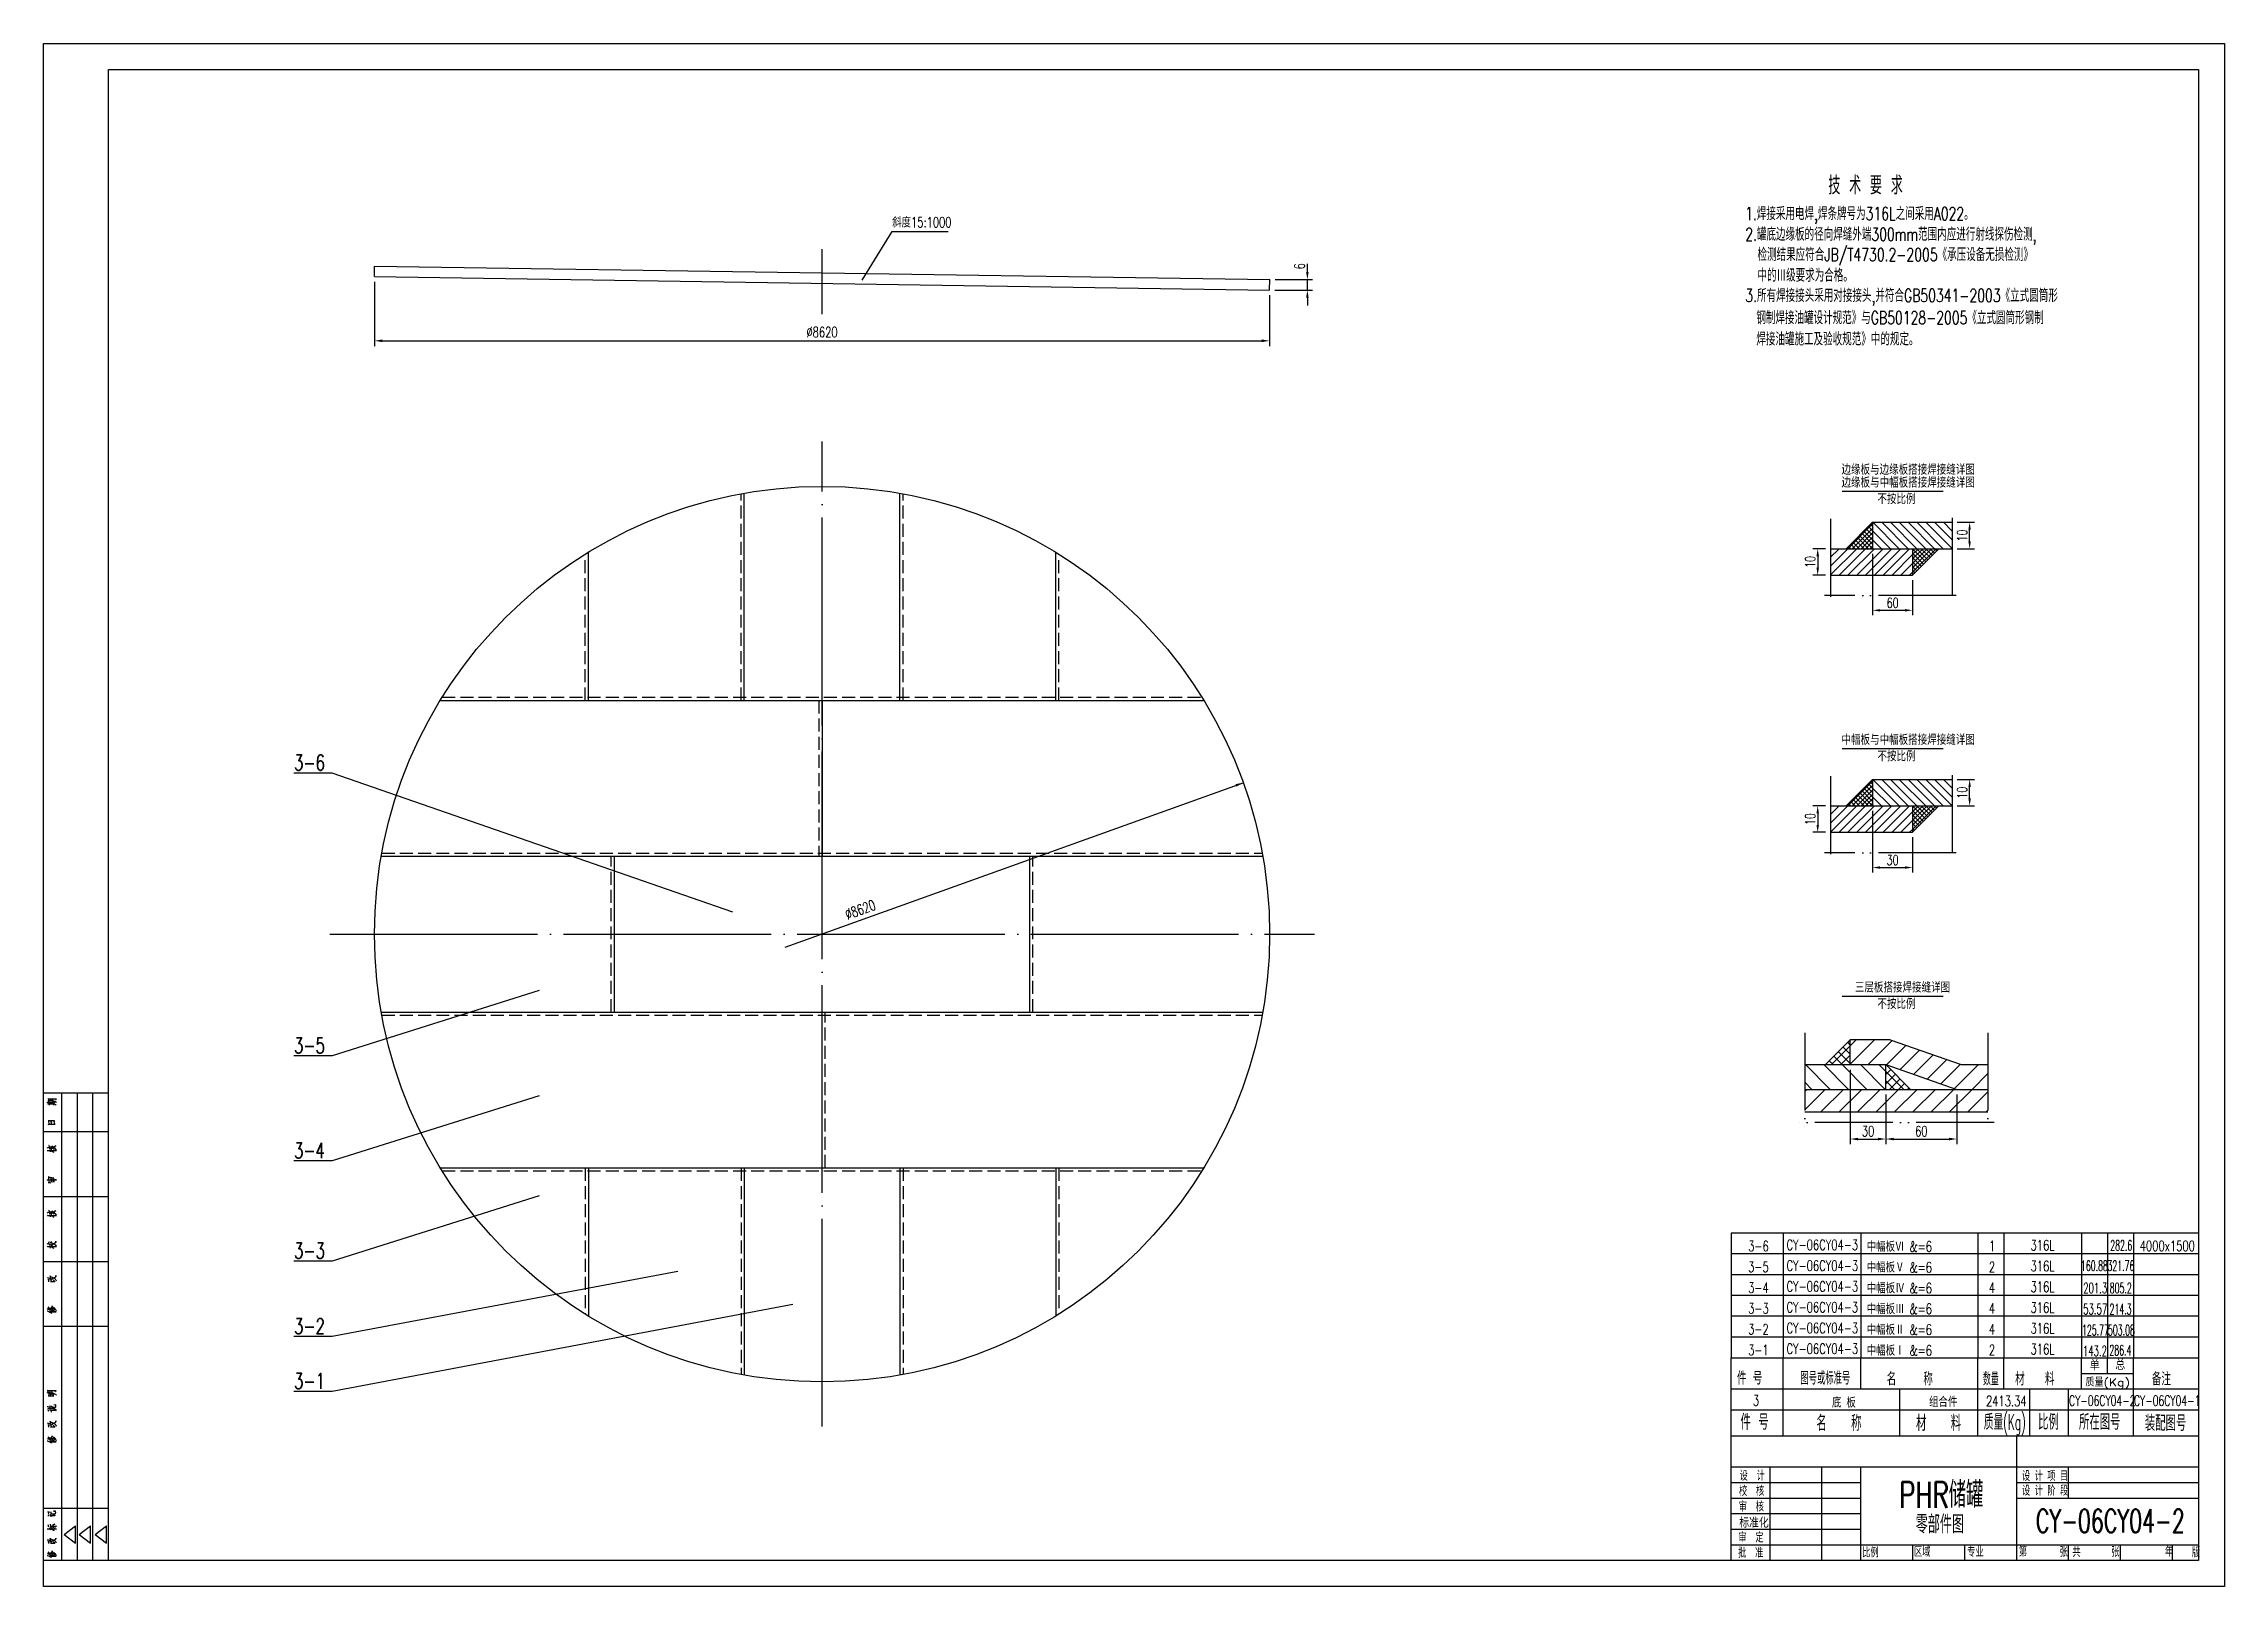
# Model space of a CAD drawing. Extents: x -7275 to 35952, y -7123 to 31390.
# Drawn here: x -7275 to 13725, y -7123 to 7727 of the extents above; entities that cross this region are included whole.
import ezdxf
from ezdxf.enums import TextEntityAlignment as Align

# ---------------------------------------------------------------- set-up
doc = ezdxf.new("R2010")
doc.units = 0
doc.header["$LTSCALE"] = 25
doc.header["$MEASUREMENT"] = 0
for name, pattern in [('DASHDOT-L', [90, 80, -5, 0, -5]), ('DASHDOT-M', [36, 30, -3, 0, -3]), ('DIVIDE-M', [39, 30, -3, 0, -3, 0, -3]), ('HIDDEN-M', [7, 5, -2])]:
    doc.linetypes.add(name, pattern=pattern)
doc.layers.get('0').update_dxf_attribs({"linetype": 'CONTINUOUS'})
for name, color, linetype in [('CDR_DWG1', 4, 'CONTINUOUS'), ('CDR_DWG2', 2, 'CONTINUOUS'), ('CDR_DWG3', 1, 'DASHDOT-M'), ('CDR_DWG5', 6, 'HIDDEN-M'), ('CDR_TEXT', 7, 'CONTINUOUS')]:
    doc.layers.add(name, color=color, linetype=linetype)
doc.styles.add('HZ', font='ROMANS.shx', dxfattribs={"width": 0.7, "height": 100, "bigfont": 'HZ.shx'})
pattern_1 = [(135, (-7175.017, -9758.367), (-21.213203, -21.213203), []), (225, (-7175.017, -9758.367), (21.213203, -21.213203), [])]
pattern_2 = [(135, (-7175.017, -7282.174), (-21.213203, -21.213203), []), (225, (-7175.017, -7282.174), (21.213203, -21.213203), [])]
pattern_3 = [(45, (19451.44, -12037.56), (-44.19417, 44.19417), []), (135, (19451.44, -12037.56), (-44.19417, -44.19417), [])]
pattern_4 = [(45, (19451.44, -12037.56), (-88.3883, 88.3883), [])]

msp = doc.modelspace()

# ---------------------------------------------------------------- texts
at = {"color": 7, "linetype": 'Continuous', "style": 'HZ', "width": 0.7}
for s, height, p in [('技 术 要 求', 175, (9911, 6275)), ('1.焊接采用电焊,焊条牌号为316L之间采用A022。', 125, (9110, 6028)), ('2.罐底边缘板的径向焊缝外端300mm范围内应进行射线探伤检测,', 125, (9111, 5829)), ('检测结果应符合JB/T4730.2-2005《承压设备无损检测》', 125, (9229, 5634)), ('中的Ⅲ级要求为合格。', 125, (9229, 5434)), ('3.所有焊接接头采用对接接头,并符合GB50341-2003《立式圆筒形', 125, (9112, 5240)), ('钢制焊接油罐设计规范》与GB50128-2005《立式圆筒形钢制', 125, (9218, 5026)), ('焊接油罐施工及验收规范》中的规定。 ', 125, (9218, 4821))]:
    msp.add_text(s, height=height, dxfattribs=at).set_placement(p)
at = {"style": 'HZ', "width": 0.7}
msp.add_text('%%c8620', height=100, rotation=19.7581, dxfattribs=at).set_placement((606, -656), align=Align.CENTER)
at = {"linetype": 'Continuous', "style": 'HZ'}
for s, width, p in [('设  计', 0.7, (9056, -6105)), ('设 计 项 目', 0.7, (11776, -6108)), ('校  核', 0.7, (9051, -6252)), ('设 计 阶 段', 0.7, (11776, -6249)), ('审  核', 0.7, (9048, -6402)), ('标准化', 0.9, (9054, -6558)), ('审  定', 0.7, (9045, -6700)), ('批  准', 0.7, (9042, -6847)), ('比例', 0.7, (10237, -6844)), ('区域', 0.7, (10736, -6838)), ('专业', 0.7, (11248, -6839)), ('第', 0.7, (11746, -6835)), ('张', 0.7, (12138, -6838)), ('共', 0.7, (12261, -6840)), ('张', 0.7, (12635, -6838)), ('年', 0.7, (13153, -6835)), ('版', 0.7, (13412, -6842))]:
    msp.add_text(s, height=87.5, dxfattribs=dict(at, width=width)).set_placement(p)
at = {"attachment_point": 5, "style": 'HZ'}
for s, insert, char_height in [('斜度15:1000', (1182, 6007), 100), ('%%c8620', (221, 4950), 100), ('60', (10530, 2344), 96), ('30', (10530, -132), 96), ('30', (10294, -2742), 100), ('60', (10807, -2742), 100)]:
    msp.add_mtext(s, dxfattribs=dict(at, insert=insert, char_height=char_height))
at = {"attachment_point": 5, "rotation": 90, "style": 'HZ'}
for s, insert, char_height in [('6', (4820, 5584), 100), ('10', (11200, 2992), 96), ('10', (9737, 2738), 96), ('10', (11200, 516), 96), ('10', (9737, 262), 96)]:
    msp.add_mtext(s, dxfattribs=dict(at, insert=insert, char_height=char_height))
at = {"layer": 'CDR_DWG1', "style": 'HZ', "width": 0.7}
for s, p in [('3-6', (-4863, 731)), ('3-5', (-4863, -1992)), ('3-4', (-4863, -3003)), ('3-3', (-4863, -3967)), ('3-2', (-4863, -4694)), ('3-1', (-4863, -5222))]:
    msp.add_text(s, height=150, dxfattribs=at).set_placement(p)
at = {"layer": 'CDR_DWG2', "style": 'HZ', "width": 0.7}
for s, height, p in [('边缘板与边缘板搭接焊接缝详图', 100.8, (10038, 3577)), ('边缘板与中幅板搭接焊接缝详图', 100.8, (10038, 3453)), ('不按比例', 100.8, (10384, 3294)), ('中幅板与中幅板搭接焊接缝详图', 100.8, (10038, 977)), ('不按比例', 100.8, (10384, 818)), ('三层板搭接焊接缝详图', 100.8, (10167, -1407)), ('不按比例', 100.8, (10384, -1566)), ('PHR储罐', 250, (10591, -6366)), ('零部件图', 175, (10753, -6613))]:
    msp.add_text(s, height=height, dxfattribs=at).set_placement(p)
at = {"layer": 'CDR_DWG2', "style": 'HZ', "width": 0.646465}
msp.add_text('CY-06CY04-2', height=225, dxfattribs=at).set_placement((12627, -6606), align=Align.CENTER)
at = {"layer": 'CDR_TEXT', "style": 'HZ', "width": 0.7}
for s, p in [('3-6', (9238, -3898)), ('1', (11488, -3898)), ('3-5', (9238, -4098)), ('3-4', (9238, -4298)), ('2', (11488, -4098)), ('4', (11488, -4298)), ('3-3', (9238, -4498)), ('4', (11488, -4498)), ('3-2', (9238, -4698)), ('4', (11488, -4698)), ('3-1', (9238, -4898)), ('2', (11488, -4898))]:
    msp.add_text(s, height=100, dxfattribs=at).set_placement(p, align=Align.CENTER)
at = {"layer": 'CDR_TEXT', "style": 'HZ'}
for s, width, p in [('CY-06CY04-3', 0.7, (9508, -3886)), ('CY-06CY04-3', 0.7, (9508, -4086)), ('中幅板Ⅵ &=6', 0.7, (10281, -3902)), ('316L', 0.7, (11859, -3890)), ('316L', 0.7, (11859, -4090)), ('160.88', 0.55, (12344, -4087)), ('321.76', 0.55, (12599, -4087)), ('282.6', 0.55, (12626, -3891)), ('4000x1500', 0.7, (12910, -3896)), ('CY-06CY04-3', 0.7, (9508, -4286)), ('中幅板Ⅴ &=6', 0.7, (10281, -4102)), ('中幅板Ⅳ &=6', 0.7, (10281, -4302)), ('316L', 0.7, (11859, -4290)), ('CY-06CY04-3', 0.7, (9508, -4486)), ('中幅板Ⅲ &=6', 0.7, (10281, -4502)), ('316L', 0.7, (11859, -4490)), ('201.3', 0.6, (12366, -4301)), ('53.57', 0.6, (12366, -4505)), ('214.3', 0.55, (12619, -4505)), ('805.2', 0.55, (12621, -4301)), ('CY-06CY04-3', 0.7, (9508, -4686)), ('中幅板Ⅱ &=6', 0.7, (10281, -4702)), ('316L', 0.7, (11859, -4690)), ('125.77', 0.55, (12354, -4707)), ('503.08', 0.55, (12604, -4707)), ('CY-06CY04-3', 0.7, (9508, -4886)), ('中幅板Ⅰ &=6', 0.7, (10281, -4902)), ('316L', 0.7, (11859, -4890)), ('143.2', 0.6, (12363, -4907)), ('286.4', 0.55, (12618, -4900)), ('3', 0.7, (9185, -5384)), ('底 板', 0.7, (9946, -5403)), ('组合件', 0.7, (10881, -5397)), ('2413.34', 0.7, (11430, -5390)), ('CY-06CY04-2', 0.65, (12229, -5386)), ('CY-06CY04-1', 0.65, (12854, -5386))]:
    msp.add_text(s, height=100, dxfattribs=dict(at, width=width)).set_placement(p)

# ---------------------------------------------------------------- blocks, each defined once
blk = doc.blocks.new('TUQA')
at = {"color": 4, "linetype": 'Continuous'}
for p, q in [((-25, 180), (0, 180)), ((-18, 0), (-18, 180)), ((0, 165), (-24.85, 165)), ((0, 140), (-24.85, 140)), ((0, 115), (-24.85, 115)), ((0, 90), (-24.85, 90)), ((0, 20), (-24.85, 20)), ((0, 0), (-25, 0))]:
    blk.add_line(p, q, dxfattribs=at)
at = {"color": 7, "linetype": 'Continuous'}
for p, q in [((-12, 0), (-12, 180)), ((-6, 0), (-6, 180))]:
    blk.add_line(p, q, dxfattribs=at)
at = {"color": 1, "linetype": 'Continuous'}
for p, q in [((-17.08, 10), (-12.71, 13.35)), ((-17.08, 10), (-12.71, 6.65)), ((-12.71, 6.65), (-12.71, 13.35)), ((-11.26, 10), (-6.89, 13.35)), ((-11.26, 10), (-6.89, 6.65)), ((-6.89, 6.65), (-6.89, 13.35)), ((-5.11, 10), (-0.75, 13.35)), ((-5.11, 10), (-0.75, 6.65)), ((-0.75, 6.65), (-0.75, 13.35))]:
    blk.add_line(p, q, dxfattribs=at)
at = {"color": 7, "linetype": 'Continuous'}
for points in [[(-23.7, 176.39), (-23.53, 176.44), (-23.53, 176.44), (-21.25, 176.36)], [(-23.3, 176.96), (-22.98, 177.03), (-22.98, 177.03), (-22.33, 177.03), (-22.33, 177.03), (-21.63, 177.01), (-21.63, 177.01), (-21.2, 176.96), (-21.2, 176.96), (-20.73, 176.83), (-20.73, 176.83), (-20.44, 176.69), (-20.44, 176.69), (-20, 176.41)], [(-22.95, 177.03), (-23.09, 177.78), (-23.09, 177.78), (-23.18, 177.7), (-23.18, 177.7), (-22.27, 177.7), (-22.27, 177.7), (-22.22, 177.7), (-22.22, 177.7), (-20.9, 177.73), (-20.9, 177.73), (-20.41, 177.7), (-20.41, 177.7), (-20.12, 177.68), (-20.12, 177.68), (-20.03, 177.65), (-20.03, 177.65), (-20.41, 177.28), (-20.41, 177.28), (-20.15, 177.63)], [(-22.74, 175.3), (-22.92, 176.76)], [(-22.22, 177.06), (-22.3, 177.48)], [(-21.46, 177.01), (-21.46, 177.06), (-21.46, 177.06), (-21.55, 177.45)], [(-21.08, 175.22), (-21.31, 176.76), (-21.31, 176.76), (-21.34, 176.69), (-21.34, 176.69), (-21.25, 176.59)], [(-20.99, 176.19), (-20.64, 176.46), (-20.64, 176.46), (-20.5, 176.46), (-20.5, 176.46), (-20.76, 176.36)], [(-23.53, 175.69), (-23.35, 175.74), (-23.35, 175.74), (-21.17, 175.74)], [(-23.27, 167.87), (-22.98, 167.92), (-22.98, 167.92), (-22.33, 167.94), (-22.33, 167.94), (-21.66, 167.97), (-21.66, 167.97), (-21.57, 167.97), (-21.57, 167.97), (-21.11, 167.97), (-21.11, 167.97), (-20.5, 167.97), (-20.5, 167.97), (-20.7, 167.97), (-20.7, 167.97), (-20.88, 168.93), (-20.88, 168.93), (-20.67, 169.13), (-20.67, 169.13), (-20.93, 169.18), (-20.93, 169.18), (-21.28, 169.18), (-21.28, 169.18), (-21.95, 169.21), (-21.95, 169.21), (-22.65, 169.23), (-22.65, 169.23), (-23.24, 169.23), (-23.24, 169.23), (-23.15, 169.26), (-23.15, 169.26), (-22.95, 167.94)], [(-22.25, 175.77), (-22.33, 176.21)], [(-21.9, 167.97), (-22.07, 168.93), (-22.07, 168.93), (-22.1, 168.83), (-22.1, 168.83), (-21.98, 168.61)], [(-21.75, 175.79), (-21.84, 176.19)], [(-20.9, 175.79), (-20.76, 175.77), (-20.76, 175.77), (-20.47, 175.57), (-20.47, 175.57), (-20.26, 175.4), (-20.26, 175.4), (-20.12, 175.22)], [(-22.65, 158.41), (-22.89, 159.8), (-22.89, 159.8), (-22.92, 159.7), (-22.92, 159.7), (-22.83, 159.5)], [(-20.99, 159.03), (-20.5, 159.53), (-20.5, 159.53), (-20.26, 159.63), (-20.26, 159.63), (-20.55, 159.48)], [(-23.65, 157.77), (-23.5, 157.87), (-23.5, 157.87), (-23.53, 157.84), (-23.53, 157.84), (-20.09, 157.84), (-20.09, 157.84), (-20.35, 157.82), (-20.35, 157.82), (-20.64, 157.84)], [(-23.59, 158.83), (-23.3, 159.01), (-23.3, 159.01), (-23.18, 159.03), (-23.18, 159.03), (-23.09, 159.01)], [(-22.68, 158.91), (-22.51, 158.88), (-22.51, 158.88), (-21.81, 158.46), (-21.81, 158.46), (-21.78, 158.41), (-21.78, 158.41), (-21.98, 159.18)], [(-22.62, 158.21), (-22.45, 157.25)], [(-22.42, 157.87), (-21.95, 157.64), (-21.95, 157.64), (-21.6, 157.47), (-21.6, 157.47), (-21.34, 157.32), (-21.34, 157.32), (-21.08, 157.12)], [(-22.36, 159.33), (-22.22, 159.3), (-22.22, 159.3), (-21.78, 159.01), (-21.78, 159.01), (-21.75, 158.98), (-21.75, 158.98), (-21.46, 158.76), (-21.46, 158.76), (-21.17, 158.51), (-21.17, 158.51), (-20.9, 158.24)], [(-22.22, 157.87), (-21.87, 158.19)], [(-21.78, 159.5), (-21.57, 159.43), (-21.57, 159.43), (-21.11, 159.13), (-21.11, 159.13), (-20.82, 158.83), (-20.82, 158.83), (-20.5, 158.51), (-20.5, 158.51), (-20.26, 158.24), (-20.26, 158.24), (-20.09, 158.02)], [(-23.68, 146.41), (-23.38, 146.56), (-23.38, 146.56), (-23.18, 146.61)], [(-23.18, 145.52), (-22.92, 145.52), (-22.92, 145.52), (-22.71, 145.47), (-22.71, 145.47), (-22.51, 145.42), (-22.51, 145.42), (-22.36, 145.37)], [(-22.86, 145.52), (-23.03, 147.75), (-23.03, 147.75), (-23.12, 147.7), (-23.12, 147.7), (-22.65, 147.4)], [(-22.77, 146.51), (-22.71, 146.56), (-22.71, 146.56), (-20.06, 146.54), (-20.06, 146.54), (-20.32, 146.49), (-20.32, 146.49), (-20.64, 146.54)], [(-21.2, 147.11), (-21.05, 147.21), (-21.05, 147.21), (-22.45, 147.36), (-22.45, 147.36), (-22.33, 147.4), (-22.33, 147.4), (-22.13, 145.84)], [(-22.39, 145.74), (-22.13, 145.79), (-22.13, 145.79), (-20.85, 145.89), (-20.85, 145.89), (-21.08, 145.87), (-21.08, 145.87), (-21.2, 147.11), (-21.2, 147.11), (-21.23, 146.96), (-21.23, 146.96), (-21.17, 146.69)], [(-21.66, 146.09), (-21.78, 146.98)], [(-22.65, 133.41), (-22.89, 134.8), (-22.89, 134.8), (-22.92, 134.7), (-22.92, 134.7), (-22.83, 134.5)], [(-21.78, 134.5), (-21.57, 134.43), (-21.57, 134.43), (-21.11, 134.13), (-21.11, 134.13), (-20.82, 133.83), (-20.82, 133.83), (-20.5, 133.51), (-20.5, 133.51), (-20.26, 133.24), (-20.26, 133.24), (-20.09, 133.02)], [(-20.99, 134.03), (-20.5, 134.53), (-20.5, 134.53), (-20.26, 134.63), (-20.26, 134.63), (-20.55, 134.48)], [(-23.65, 132.77), (-23.5, 132.87), (-23.5, 132.87), (-23.53, 132.84), (-23.53, 132.84), (-20.09, 132.84), (-20.09, 132.84), (-20.35, 132.82), (-20.35, 132.82), (-20.64, 132.84)], [(-23.59, 133.83), (-23.3, 134.01), (-23.3, 134.01), (-23.18, 134.03), (-23.18, 134.03), (-23.09, 134.01)], [(-22.68, 133.91), (-22.51, 133.88), (-22.51, 133.88), (-21.81, 133.46), (-21.81, 133.46), (-21.78, 133.41), (-21.78, 133.41), (-21.98, 134.18)], [(-22.62, 133.21), (-22.45, 132.25)], [(-22.42, 132.87), (-21.95, 132.64), (-21.95, 132.64), (-21.6, 132.47), (-21.6, 132.47), (-21.34, 132.32), (-21.34, 132.32), (-21.08, 132.12)], [(-22.36, 134.33), (-22.22, 134.3), (-22.22, 134.3), (-21.78, 134.01), (-21.78, 134.01), (-21.75, 133.98), (-21.75, 133.98), (-21.46, 133.76), (-21.46, 133.76), (-21.17, 133.51), (-21.17, 133.51), (-20.9, 133.24)], [(-22.22, 132.87), (-21.87, 133.19)], [(-23.65, 121.81), (-23.38, 121.96), (-23.38, 121.96), (-23.21, 122.01), (-23.21, 122.01), (-23.03, 122.01)], [(-23.65, 120.79), (-23.47, 120.92), (-23.47, 120.92), (-23.53, 120.87), (-23.53, 120.87), (-20.09, 120.87), (-20.09, 120.87), (-20.29, 120.82), (-20.29, 120.82), (-20.58, 120.87)], [(-22.71, 121.44), (-22.92, 122.7), (-22.92, 122.7), (-22.95, 122.6), (-22.95, 122.6), (-22.89, 122.48)], [(-22.68, 121.21), (-22.48, 120.27)], [(-22.51, 122.23), (-22.19, 122.53), (-22.19, 122.53), (-22.04, 122.6), (-22.04, 122.6), (-21.87, 122.7)], [(-22.51, 121.76), (-22.27, 121.74), (-22.27, 121.74), (-21.87, 121.49), (-21.87, 121.49), (-21.57, 121.31), (-21.57, 121.31), (-21.46, 121.21)], [(-22.48, 120.87), (-22.07, 120.72), (-22.07, 120.72), (-21.72, 120.55), (-21.72, 120.55), (-21.4, 120.37), (-21.4, 120.37), (-21.11, 120.17)], [(-22.33, 120.89), (-21.95, 121.24)], [(-22.07, 122.21), (-21.84, 122.23), (-21.84, 122.23), (-21.43, 122.08), (-21.43, 122.08), (-21.11, 121.93), (-21.11, 121.93), (-20.85, 121.76), (-20.85, 121.76), (-20.64, 121.61), (-20.64, 121.61), (-20.44, 121.46), (-20.44, 121.46), (-20.26, 121.29), (-20.26, 121.29), (-20.09, 121.07)], [(-21.66, 121.54), (-21.6, 121.61), (-21.6, 121.61), (-20.26, 122.48), (-20.26, 122.48), (-20.23, 122.95), (-20.23, 122.95), (-20.32, 122.5), (-20.32, 122.5), (-20.44, 122.38)], [(-22.25, 108.49), (-22.42, 109.6), (-22.42, 109.6), (-22.45, 109.48), (-22.45, 109.48), (-22.39, 109.28)], [(-21.87, 108.36), (-21.84, 108.44), (-21.84, 108.44), (-20.26, 109.21), (-20.26, 109.21), (-20.23, 109.68), (-20.23, 109.68), (-20.32, 109.23), (-20.32, 109.23), (-20.5, 109.11)], [(-23.62, 108.88), (-23.27, 108.83), (-23.27, 108.83), (-22.8, 108.68), (-22.8, 108.68), (-22.3, 108.49), (-22.3, 108.49), (-21.98, 108.34), (-21.98, 108.34), (-21.75, 108.24), (-21.75, 108.24), (-21.55, 108.14)], [(-22.95, 107.25), (-23.09, 108.24), (-23.09, 108.24), (-23.18, 108.14), (-23.18, 108.14), (-22.16, 108.02), (-22.16, 108.02), (-22.16, 108.14), (-22.16, 108.14), (-22.04, 107.4), (-22.04, 107.4), (-22.3, 107.35), (-22.3, 107.35), (-21.98, 107.4), (-21.98, 107.4), (-20.67, 107.37)], [(-22.3, 109.11), (-22.13, 109.11), (-22.13, 109.11), (-21.66, 109.01), (-21.66, 109.01), (-21.4, 108.91), (-21.4, 108.91), (-21.17, 108.81), (-21.17, 108.81), (-20.96, 108.68), (-20.96, 108.68), (-20.76, 108.54), (-20.76, 108.54), (-20.55, 108.36), (-20.55, 108.36), (-20.41, 108.16), (-20.41, 108.16), (-20.26, 107.97), (-20.26, 107.97), (-20.2, 107.82), (-20.2, 107.82), (-20.15, 107.67)], [(-20.55, 107.3), (-21.34, 108.07)], [(-23.68, 96.04), (-23.5, 96.02), (-23.5, 96.02), (-23.03, 95.79), (-23.03, 95.79), (-22.98, 95.79), (-22.98, 95.79), (-22.62, 95.59), (-22.62, 95.59), (-22.33, 95.42), (-22.33, 95.42), (-22.1, 95.25), (-22.1, 95.25), (-21.9, 95.1)], [(-23.62, 96.93), (-23.18, 96.76), (-23.18, 96.76), (-22.83, 96.61), (-22.83, 96.61), (-22.57, 96.44), (-22.57, 96.44), (-22.51, 96.41), (-22.51, 96.41), (-22.3, 96.29)], [(-23.06, 96.71), (-23.03, 96.81), (-23.03, 96.81), (-23.15, 97.55), (-23.15, 97.55), (-23.21, 97.5), (-23.21, 97.5), (-22.8, 97.26), (-22.8, 97.26), (-22.45, 97.03), (-22.45, 97.03), (-22.22, 96.83), (-22.22, 96.83), (-22.01, 96.61), (-22.01, 96.61), (-21.81, 96.39), (-21.81, 96.39), (-21.69, 96.24)], [(-22.77, 96.61), (-22.74, 96.71), (-22.74, 96.71), (-21.69, 97.68), (-21.69, 97.68), (-21.72, 98), (-21.72, 98), (-21.72, 97.68), (-21.72, 97.68), (-21.84, 97.55)], [(-22.68, 95.69), (-20.12, 95.69), (-20.12, 95.69), (-20.35, 95.64), (-20.35, 95.64), (-20.79, 95.69)], [(-22.6, 96.07), (-20.9, 96.07), (-20.9, 96.07), (-21.11, 96.04), (-21.11, 96.04), (-21.25, 96.07)], [(-21.98, 97.03), (-21.9, 97.01), (-21.9, 97.01), (-21.87, 96.98), (-21.87, 96.98), (-21.63, 96.74), (-21.63, 96.74), (-21.43, 96.54), (-21.43, 96.54), (-21.28, 96.36)], [(-21.63, 97.23), (-21.52, 97.18), (-21.52, 97.18), (-21.46, 97.16), (-21.46, 97.16), (-21.17, 96.88), (-21.17, 96.88), (-21.14, 96.83), (-21.14, 96.83), (-20.99, 96.69), (-20.99, 96.69), (-20.85, 96.49), (-20.85, 96.49), (-20.7, 96.29)], [(-21.28, 97.45), (-21.08, 97.38), (-21.08, 97.38), (-20.79, 97.11), (-20.79, 97.11), (-20.55, 96.86), (-20.55, 96.86), (-20.41, 96.61), (-20.41, 96.61), (-20.23, 96.36), (-20.23, 96.36), (-20.12, 96.14), (-20.12, 96.14), (-20.06, 95.97)], [(-23.65, 59.28), (-23.47, 59.3), (-23.47, 59.3), (-22.57, 58.98)], [(-23.59, 64.51), (-23.27, 64.59), (-23.27, 64.59), (-22.6, 64.59), (-22.6, 64.59), (-22.04, 64.56), (-22.04, 64.56), (-21.6, 64.49), (-21.6, 64.49), (-21.2, 64.36), (-21.2, 64.36), (-20.76, 64.16), (-20.76, 64.16), (-20.44, 63.97), (-20.44, 63.97), (-20.2, 63.74), (-20.2, 63.74), (-20.15, 63.67)], [(-23.27, 64.61), (-23.3, 64.63), (-23.3, 64.63), (-23.38, 65.55), (-23.38, 65.55), (-23.5, 65.4), (-23.5, 65.4), (-23.3, 65.4), (-23.3, 65.4), (-21.14, 65.38), (-21.14, 65.38), (-20.73, 65.38), (-20.73, 65.38), (-20.44, 65.38), (-20.44, 65.38), (-20.12, 65.33), (-20.12, 65.33), (-20.64, 64.91)], [(-23.27, 63.3), (-22.95, 63.37), (-22.95, 63.37), (-21.02, 63.4), (-21.02, 63.4), (-21.25, 63.35), (-21.25, 63.35), (-21.28, 63.4), (-21.28, 63.4), (-21.37, 63.82), (-21.37, 63.82), (-21.11, 63.97), (-21.11, 63.97), (-21.23, 63.99), (-21.23, 63.99), (-22.19, 64.02), (-22.19, 64.02), (-23.15, 64.02), (-23.15, 64.02), (-23.03, 64.06), (-23.03, 64.06), (-23, 63.97), (-23, 63.97), (-22.95, 63.4)], [(-22.68, 58.34), (-22.51, 58.39), (-22.51, 58.39), (-21.57, 58.41), (-21.57, 58.41), (-21.75, 58.36), (-21.75, 58.36), (-21.87, 59.33), (-21.87, 59.33), (-21.87, 59.26), (-21.87, 59.26), (-22.68, 59.33), (-22.68, 59.33), (-22.65, 59.38), (-22.65, 59.38), (-22.51, 58.41)], [(-22.42, 64.61), (-22.42, 64.66), (-22.42, 64.66), (-22.54, 65.21), (-22.54, 65.21), (-22.57, 65.13), (-22.57, 65.13), (-22.54, 65.06)], [(-22.16, 63.42), (-22.25, 63.79), (-22.25, 63.79), (-22.25, 63.77)], [(-21.69, 64.56), (-21.72, 64.61), (-21.72, 64.61), (-21.81, 65.18), (-21.81, 65.18), (-21.84, 65.08), (-21.84, 65.08), (-21.75, 64.98)], [(-21.72, 58.98), (-21.52, 59.01), (-21.52, 59.01), (-20.64, 58.98), (-20.64, 58.98), (-20.41, 59.01), (-20.41, 59.01), (-20.29, 59.08), (-20.29, 59.08), (-20.26, 59.18), (-20.26, 59.18), (-20.26, 59.85), (-20.26, 59.85), (-21.08, 59.8)], [(-23.62, 52.93), (-23.27, 52.88), (-23.27, 52.88), (-22.8, 52.73), (-22.8, 52.73), (-22.3, 52.54), (-22.3, 52.54), (-21.98, 52.39), (-21.98, 52.39), (-21.75, 52.29), (-21.75, 52.29), (-21.55, 52.19)], [(-23.44, 58.36), (-23.38, 58.41), (-23.38, 58.41), (-23.03, 58.66), (-23.03, 58.66), (-22.8, 58.68)], [(-23.24, 57.45), (-22.95, 57.77), (-22.95, 57.77), (-22.8, 57.84), (-22.8, 57.84), (-22.98, 57.74)], [(-22.95, 51.3), (-23.09, 52.29), (-23.09, 52.29), (-23.18, 52.19), (-23.18, 52.19), (-22.16, 52.07), (-22.16, 52.07), (-22.16, 52.19), (-22.16, 52.19), (-22.04, 51.45), (-22.04, 51.45), (-22.3, 51.4), (-22.3, 51.4), (-21.98, 51.45), (-21.98, 51.45), (-20.67, 51.42)], [(-22.25, 52.54), (-22.42, 53.65), (-22.42, 53.65), (-22.45, 53.53), (-22.45, 53.53), (-22.39, 53.33)], [(-22.3, 53.16), (-22.13, 53.16), (-22.13, 53.16), (-21.66, 53.06), (-21.66, 53.06), (-21.4, 52.96), (-21.4, 52.96), (-21.17, 52.86), (-21.17, 52.86), (-20.96, 52.73), (-20.96, 52.73), (-20.76, 52.59), (-20.76, 52.59), (-20.55, 52.41), (-20.55, 52.41), (-20.41, 52.21), (-20.41, 52.21), (-20.26, 52.02), (-20.26, 52.02), (-20.2, 51.87), (-20.2, 51.87), (-20.15, 51.72)], [(-22.04, 57.1), (-22.01, 57.2), (-22.01, 57.2), (-22.16, 57.87), (-22.16, 57.87), (-22.22, 57.77), (-22.22, 57.77), (-20.47, 57.74), (-20.47, 57.74), (-20.47, 57.72), (-20.47, 57.72), (-21.28, 58.29)], [(-21.87, 52.41), (-21.84, 52.49), (-21.84, 52.49), (-20.26, 53.26), (-20.26, 53.26), (-20.23, 53.73), (-20.23, 53.73), (-20.32, 53.28), (-20.32, 53.28), (-20.5, 53.16)], [(-21.69, 58.66), (-21.43, 58.64), (-21.43, 58.64), (-21.08, 58.56), (-21.08, 58.56), (-20.7, 58.39), (-20.7, 58.39), (-20.5, 58.24), (-20.5, 58.24), (-20.23, 58.02), (-20.23, 58.02), (-20.06, 57.82)], [(-20.55, 51.35), (-21.34, 52.12)], [(-23.68, 46.04), (-23.5, 46.02), (-23.5, 46.02), (-23.03, 45.79), (-23.03, 45.79), (-22.98, 45.79), (-22.98, 45.79), (-22.62, 45.59), (-22.62, 45.59), (-22.33, 45.42), (-22.33, 45.42), (-22.1, 45.25), (-22.1, 45.25), (-21.9, 45.1)], [(-23.62, 46.93), (-23.18, 46.76), (-23.18, 46.76), (-22.83, 46.61), (-22.83, 46.61), (-22.57, 46.44), (-22.57, 46.44), (-22.51, 46.41), (-22.51, 46.41), (-22.3, 46.29)], [(-23.06, 46.71), (-23.03, 46.81), (-23.03, 46.81), (-23.15, 47.55), (-23.15, 47.55), (-23.21, 47.5), (-23.21, 47.5), (-22.8, 47.26), (-22.8, 47.26), (-22.45, 47.03), (-22.45, 47.03), (-22.22, 46.83), (-22.22, 46.83), (-22.01, 46.61), (-22.01, 46.61), (-21.81, 46.39), (-21.81, 46.39), (-21.69, 46.24)], [(-22.77, 46.61), (-22.74, 46.71), (-22.74, 46.71), (-21.69, 47.68), (-21.69, 47.68), (-21.72, 48), (-21.72, 48), (-21.72, 47.68), (-21.72, 47.68), (-21.84, 47.55)], [(-22.68, 45.69), (-20.12, 45.69), (-20.12, 45.69), (-20.35, 45.64), (-20.35, 45.64), (-20.79, 45.69)], [(-22.6, 46.07), (-20.9, 46.07), (-20.9, 46.07), (-21.11, 46.04), (-21.11, 46.04), (-21.25, 46.07)], [(-21.98, 47.03), (-21.9, 47.01), (-21.9, 47.01), (-21.87, 46.98), (-21.87, 46.98), (-21.63, 46.74), (-21.63, 46.74), (-21.43, 46.54), (-21.43, 46.54), (-21.28, 46.36)], [(-21.63, 47.23), (-21.52, 47.18), (-21.52, 47.18), (-21.46, 47.16), (-21.46, 47.16), (-21.17, 46.88), (-21.17, 46.88), (-21.14, 46.83), (-21.14, 46.83), (-20.99, 46.69), (-20.99, 46.69), (-20.85, 46.49), (-20.85, 46.49), (-20.7, 46.29)], [(-21.28, 47.45), (-21.08, 47.38), (-21.08, 47.38), (-20.79, 47.11), (-20.79, 47.11), (-20.55, 46.86), (-20.55, 46.86), (-20.41, 46.61), (-20.41, 46.61), (-20.23, 46.36), (-20.23, 46.36), (-20.12, 46.14), (-20.12, 46.14), (-20.06, 45.97)], [(-23.38, 17.04), (-23.15, 17.29), (-23.15, 17.29), (-23.03, 17.36), (-23.03, 17.36), (-22.89, 17.36), (-22.89, 17.36), (-23.09, 17.34)], [(-23.03, 17.77), (-23.18, 18.76), (-23.18, 18.76), (-23.27, 18.7), (-23.27, 18.7), (-22.22, 18.57), (-22.22, 18.57), (-22.22, 18.7), (-22.22, 18.7), (-22.13, 17.86)], [(-22.45, 17.81), (-22.01, 17.86), (-22.01, 17.86), (-21.02, 17.86), (-21.02, 17.86), (-20.7, 17.88), (-20.7, 17.88), (-20.55, 17.92), (-20.55, 17.92), (-20.47, 17.99), (-20.47, 17.99), (-20.41, 18.09), (-20.41, 18.09), (-20.38, 18.27), (-20.38, 18.27), (-20.35, 18.46), (-20.35, 18.46), (-20.44, 19), (-20.44, 19), (-21.2, 18.96), (-21.2, 18.96), (-20.44, 18.96)], [(-22.13, 16.8), (-22.27, 17.36), (-22.27, 17.36), (-22.36, 17.27), (-22.36, 17.27), (-20.67, 17.23), (-20.67, 17.23), (-20.5, 17.14), (-20.5, 17.14), (-21.31, 17.66)], [(-23.65, 12.12), (-20.58, 12.09), (-20.58, 12.09), (-20.03, 12.05), (-20.03, 12.05), (-20.32, 12.03), (-20.32, 12.03), (-20.64, 12.07)], [(-23, 12.78), (-23.18, 13.65)], [(-22.39, 11.62), (-22.57, 12.55)], [(-22.25, 7.56), (-22.42, 8.53), (-22.42, 8.53), (-22.45, 8.42), (-22.45, 8.42), (-22.39, 8.25)], [(-22.36, 12.12), (-22.01, 12.01), (-22.01, 12.01), (-21.6, 11.83), (-21.6, 11.83), (-21.23, 11.64), (-21.23, 11.64), (-20.93, 11.47)], [(-22.13, 12.59), (-22.33, 13.99)], [(-22.13, 13.15), (-21.95, 13.22), (-21.95, 13.22), (-20.5, 13.22), (-20.5, 13.22), (-20.17, 13.19), (-20.17, 13.19), (-20.06, 13.17), (-20.06, 13.17), (-20.52, 12.76), (-20.52, 12.76), (-20.12, 13.17)], [(-22.07, 12.16), (-21.69, 12.48)], [(-21.87, 7.45), (-21.84, 7.52), (-21.84, 7.52), (-20.26, 8.19), (-20.26, 8.19), (-20.23, 8.6), (-20.23, 8.6), (-20.32, 8.21), (-20.32, 8.21), (-20.5, 8.1)], [(-21.66, 12.87), (-21.55, 12.85), (-21.55, 12.85), (-20.67, 12.4)], [(-21.55, 13.5), (-20.96, 13.88), (-20.96, 13.88), (-20.73, 13.95), (-20.73, 13.95), (-21.11, 13.8)], [(-23.68, 1.91), (-23.5, 1.88), (-23.5, 1.88), (-23.03, 1.69), (-23.03, 1.69), (-22.98, 1.69), (-22.98, 1.69), (-22.62, 1.52), (-22.62, 1.52), (-22.33, 1.37), (-22.33, 1.37), (-22.1, 1.22), (-22.1, 1.22), (-21.9, 1.09)], [(-23.62, 7.91), (-23.27, 7.86), (-23.27, 7.86), (-22.8, 7.73), (-22.8, 7.73), (-22.3, 7.56), (-22.3, 7.56), (-21.98, 7.43), (-21.98, 7.43), (-21.75, 7.35), (-21.75, 7.35), (-21.55, 7.26)], [(-23.62, 2.68), (-23.18, 2.53), (-23.18, 2.53), (-22.83, 2.4), (-22.83, 2.4), (-22.57, 2.25), (-22.57, 2.25), (-22.51, 2.23), (-22.51, 2.23), (-22.3, 2.12)], [(-23.06, 2.49), (-23.03, 2.58), (-23.03, 2.58), (-23.15, 3.22), (-23.15, 3.22), (-23.21, 3.18), (-23.21, 3.18), (-22.8, 2.96), (-22.8, 2.96), (-22.45, 2.77), (-22.45, 2.77), (-22.22, 2.6), (-22.22, 2.6), (-22.01, 2.4), (-22.01, 2.4), (-21.81, 2.21), (-21.81, 2.21), (-21.69, 2.08)], [(-22.95, 6.48), (-23.09, 7.35), (-23.09, 7.35), (-23.18, 7.26), (-23.18, 7.26), (-22.16, 7.15), (-22.16, 7.15), (-22.16, 7.26), (-22.16, 7.26), (-22.04, 6.61), (-22.04, 6.61), (-22.3, 6.57), (-22.3, 6.57), (-21.98, 6.61), (-21.98, 6.61), (-20.67, 6.59)], [(-22.77, 2.4), (-22.74, 2.49), (-22.74, 2.49), (-21.69, 3.33), (-21.69, 3.33), (-21.72, 3.61), (-21.72, 3.61), (-21.72, 3.33), (-21.72, 3.33), (-21.84, 3.22)], [(-22.68, 1.6), (-20.12, 1.6), (-20.12, 1.6), (-20.35, 1.56), (-20.35, 1.56), (-20.79, 1.6)], [(-22.6, 1.93), (-20.9, 1.93), (-20.9, 1.93), (-21.11, 1.91), (-21.11, 1.91), (-21.25, 1.93)], [(-22.3, 8.1), (-22.13, 8.1), (-22.13, 8.1), (-21.66, 8.01), (-21.66, 8.01), (-21.4, 7.93), (-21.4, 7.93), (-21.17, 7.84), (-21.17, 7.84), (-20.96, 7.73), (-20.96, 7.73), (-20.76, 7.6), (-20.76, 7.6), (-20.55, 7.45), (-20.55, 7.45), (-20.41, 7.28), (-20.41, 7.28), (-20.26, 7.11), (-20.26, 7.11), (-20.2, 6.98), (-20.2, 6.98), (-20.15, 6.85)], [(-21.98, 2.77), (-21.9, 2.75), (-21.9, 2.75), (-21.87, 2.73), (-21.87, 2.73), (-21.63, 2.51), (-21.63, 2.51), (-21.43, 2.34), (-21.43, 2.34), (-21.28, 2.19)], [(-21.63, 2.94), (-21.52, 2.9), (-21.52, 2.9), (-21.46, 2.88), (-21.46, 2.88), (-21.17, 2.64), (-21.17, 2.64), (-21.14, 2.6), (-21.14, 2.6), (-20.99, 2.47), (-20.99, 2.47), (-20.85, 2.29), (-20.85, 2.29), (-20.7, 2.12)], [(-20.55, 6.53), (-21.34, 7.19)], [(-21.28, 3.14), (-21.08, 3.07), (-21.08, 3.07), (-20.79, 2.83), (-20.79, 2.83), (-20.55, 2.62), (-20.55, 2.62), (-20.41, 2.4), (-20.41, 2.4), (-20.23, 2.19), (-20.23, 2.19), (-20.12, 1.99), (-20.12, 1.99), (-20.06, 1.84)]]:
    blk.add_lwpolyline(points, dxfattribs=at)
blk = doc.blocks.new('SML')
at = {"color": 4, "linetype": 'Continuous'}
for p, q in [((0, 0), (0, 18)), ((20, 0), (20, 18)), ((65, 0), (65, 18)), ((95, 0), (95, 18)), ((115, 18), (115, 0)), ((130, 0), (130, 18)), ((155, 0), (155, 18)), ((0, 10), (180, 10))]:
    blk.add_line(p, q, dxfattribs=at)
at = {"color": 7, "linetype": 'Continuous'}
blk.add_line((0, 18), (180, 18), dxfattribs=at)
at = {"color": 7, "linetype": 'Continuous', "style": 'HZ'}
for s, width, p in [('件 号', 0.7, (3.62, 2.26)), ('名   称', 0.7, (32.84, 1.84)), ('材   料', 0.7, (71.25, 1.84)), ('质量(Kg)', 0.5, (97.34, 2.26)), ('比例', 0.7, (118.23, 2.26)), ('所在图号', 0.7, (134, 2.26)), ('装配图号', 0.7, (159.38, 1.84))]:
    blk.add_text(s, height=6, dxfattribs=dict(at, width=width)).set_placement(p)
blk = doc.blocks.new('MLF')
blk.add_line((180, 8), (0, 8))
at = {"color": 4}
for p, q in [((0, 8), (0, 0)), ((20, 8), (20, 0)), ((50, 8), (50, 0)), ((95, 8), (95, 0)), ((105, 8), (105, 0)), ((135, 8), (135, 0)), ((145, 8), (145, 0)), ((155, 8), (155, 0))]:
    blk.add_line(p, q, dxfattribs=at)
blk = doc.blocks.new('MLR')
at = {"color": 4}
for p, q in [((0, 0), (0, 12)), ((0, 12), (180, 12)), ((20, 0), (20, 12)), ((50, 0), (50, 12)), ((95, 0), (95, 12)), ((105, 0), (105, 12)), ((135, 0), (135, 12)), ((145, 6), (145, 12)), ((155, 0), (155, 12))]:
    blk.add_line(p, q, dxfattribs=at)
blk.add_line((135, 6), (155, 6))
at = {"style": 'HZ'}
for s, p in [('单', (138.18, 7.18)), ('总', (148.03, 7.33))]:
    blk.add_text(s, height=4, dxfattribs=at).set_placement(p)
for s, width, p in [('件 号', 0.7, (2.27, 1.69)), ('图号或标准号', 0.492204, (26.68, 1.69)), ('名    称', 0.7, (59.95, 1.35)), ('数量', 0.471468, (97, 1.35)), ('材   料', 0.7, (109.4, 1.35)), ('备注', 0.7, (162.07, 1.35))]:
    blk.add_text(s, height=5, dxfattribs=dict(at, width=width)).set_placement(p)
at = {"style": 'HZ', "width": 1.22708}
blk.add_text('质量(Kg)', height=3, dxfattribs=at).set_placement((136.46, 1.01), (153.64, 1.01), align=Align.FIT)

# ---------------------------------------------------------------- hatches: boundary and pattern name
h = msp.add_hatch()
h.set_pattern_fill('ANSI37', color=256, scale=240, angle=90, style=0)
h.set_pattern_definition(pattern_2)
h.paths.add_polyline_path([(10338, 3119), (10084, 2865), (10338, 2865)])
h = msp.add_hatch()
h.set_pattern_fill('ANSI31', color=256, scale=480, angle=90, style=0)
h.set_pattern_definition([(135, (-7175.02, -7282.174), (-42.4264, -42.4264), [])])
h.paths.add_polyline_path([(10338, 3119), (10338, 2865), (11103, 2865), (11103, 3119)])
h = msp.add_hatch()
h.set_pattern_fill('ANSI31', color=256, scale=480, style=0)
h.set_pattern_definition([(45, (-7175.02, -7282.174), (-42.4264, 42.4264), [])])
h.paths.add_polyline_path([(10722, 2611), (10722, 2865), (9933, 2865), (9933, 2611)])
h = msp.add_hatch()
h.set_pattern_fill('ANSI37', color=256, scale=240, angle=90, style=0)
h.set_pattern_definition(pattern_2)
h.paths.add_polyline_path([(10976, 2865), (10722, 2865), (10722, 2611)])
h = msp.add_hatch()
h.set_pattern_fill('ANSI37', color=256, scale=240, angle=90, style=0)
h.set_pattern_definition(pattern_1)
h.paths.add_polyline_path([(10338, 643), (10084, 389), (10338, 389)])
h = msp.add_hatch()
h.set_pattern_fill('ANSI31', color=256, scale=480, angle=90, style=0)
h.set_pattern_definition([(135, (-7175.02, -9758.367), (-42.4264, -42.4264), [])])
h.paths.add_polyline_path([(10338, 643), (10338, 389), (11103, 389), (11103, 643)])
h = msp.add_hatch()
h.set_pattern_fill('ANSI31', color=256, scale=480, style=0)
h.set_pattern_definition([(45, (-7175.02, -9758.367), (-42.4264, 42.4264), [])])
h.paths.add_polyline_path([(10722, 135), (10722, 389), (9933, 389), (9933, 135)])
h = msp.add_hatch()
h.set_pattern_fill('ANSI37', color=256, scale=240, angle=90, style=0)
h.set_pattern_definition(pattern_1)
h.paths.add_polyline_path([(10976, 389), (10722, 389), (10722, 135)])
h = msp.add_hatch()
h.set_pattern_fill('ANSI37', color=256, scale=500, style=0)
h.set_pattern_definition(pattern_3)
h.paths.add_polyline_path([(9885, -2101), (10123, -2101), (10123, -1863)])
h = msp.add_hatch()
h.set_pattern_fill('ANSI31', color=256, scale=1000, style=0)
h.set_pattern_definition(pattern_4)
h.paths.add_polyline_path([(10506, -1863), (10123, -1863), (10123, -2101), (10465, -2101), (11149, -2339), (11448, -2339), (11448, -2101), (11189, -2101)])
h = msp.add_hatch()
h.set_pattern_fill('ANSI31', color=256, scale=1000, angle=90, style=0)
h.set_pattern_definition([(135, (19451.44, -12037.56), (-88.3883, -88.3883), [])])
h.paths.add_polyline_path([(9685, -2101), (9685, -2339), (10465, -2339), (10465, -2101)])
h = msp.add_hatch()
h.set_pattern_fill('ANSI37', color=256, scale=500, style=0)
h.set_pattern_definition(pattern_3)
h.paths.add_polyline_path([(10465, -2339), (10703, -2339), (10465, -2101)])
h = msp.add_hatch()
h.set_pattern_fill('ANSI31', color=256, scale=1000, style=0)
h.set_pattern_definition(pattern_4)
h.paths.add_polyline_path([(11448, -2557), (11448, -2339), (10134, -2339), (10123, -2339), (10123, -2557)])
h.paths.add_polyline_path([(9685, -2339), (9685, -2557), (10123, -2557), (10123, -2339)])

# ---------------------------------------------------------------- linework, layer by layer
for p, q in [((607, 5449), (896, 5917)), ((896, 5917), (1435, 5917)), ((4895, 5530), (4895, 5608)), ((-4089, 5434), (-4089, 4816)), ((4531, 5305), (4531, 4816)), ((4581, 5355), (4945, 5355)), ((4583, 5455), (4945, 5455)), ((4895, 5355), (4895, 5455)), ((4895, 5280), (4895, 5205)), ((-4014, 4866), (4456, 4866)), ((11151, 3119), (11320, 3119)), ((11272, 2937), (11272, 3047)), ((9885, 2865), (9761, 2865)), ((9809, 2793), (9809, 2683)), ((10338, 2817), (10338, 2224)), ((11151, 2865), (11320, 2865)), ((9885, 2611), (9761, 2611)), ((10722, 2563), (10722, 2224)), ((10410, 2272), (10650, 2272)), ((11151, 643), (11320, 643)), ((-134, -972), (4278, 612)), ((11272, 461), (11272, 571)), ((9885, 389), (9761, 389)), ((9809, 317), (9809, 207)), ((10338, 341), (10338, -252)), ((11151, 389), (11320, 389)), ((9885, 135), (9761, 135)), ((10722, 87), (10722, -252)), ((10410, -204), (10650, -204)), ((10123, -2151), (10123, -2867)), ((10465, -2389), (10465, -2867)), ((10465, -2389), (10465, -2867)), ((11149, -2389), (11149, -2867)), ((10198, -2817), (10390, -2817)), ((10540, -2817), (11074, -2817))]:
    msp.add_line(p, q)
at = {"color": 3, "linetype": 'DIVIDE-M'}
for p, q in [((9933, 3151), (9933, 2364)), ((11103, 3161), (11103, 2364)), ((11143, 2414), (9873, 2414)), ((9933, 675), (9933, -112)), ((11103, 685), (11103, -112)), ((11143, -62), (9873, -62)), ((9685, -1794), (9685, -2708)), ((11448, -1794), (11448, -2709)), ((11507, -2659), (9625, -2659))]:
    msp.add_line(p, q, dxfattribs=at)
at = {"color": 4, "linetype": 'Continuous'}
for p, q in [((10338, 3119), (11103, 3119)), ((9933, 2865), (11103, 2865)), ((9933, 2611), (10722, 2611)), ((10338, 643), (11103, 643)), ((9933, 389), (11103, 389)), ((9933, 135), (10722, 135)), ((8975, -5673), (13475, -5673)), ((8975, -6873), (8975, -5673)), ((11725, -6873), (11725, -5673)), ((8975, -5973), (13475, -5973)), ((9350, -6873), (9350, -5973)), ((9850, -6873), (9850, -5973)), ((10225, -6873), (10225, -5973)), ((12225, -6273), (12225, -5973)), ((11725, -6273), (13475, -6273)), ((10225, -6723), (11725, -6723)), ((10725, -6873), (10725, -6723)), ((11225, -6873), (11225, -6723)), ((11725, -6723), (13475, -6723)), ((12225, -6873), (12225, -6723)), ((12725, -6873), (12725, -6723)), ((13225, -6873), (13225, -6723))]:
    msp.add_line(p, q, dxfattribs=at)
at = {"color": 7, "linetype": 'Continuous'}
for p, q in [((8975, -6123), (10225, -6123)), ((8975, -6273), (10225, -6273)), ((11725, -6123), (13475, -6123)), ((8975, -6423), (10225, -6423)), ((8975, -6573), (10225, -6573)), ((8975, -6723), (10225, -6723))]:
    msp.add_line(p, q, dxfattribs=at)
msp.add_lwpolyline([(-7275, -7123), (-7275, 7727), (13725, 7727), (13725, -7123)], close=True)
at = {"color": 4}
msp.add_lwpolyline([(-6650, -6873), (-6650, 7477), (13475, 7477), (13475, -6873)], close=True, dxfattribs=at)
for points in [[(-637, -633), (-4495, 706), (-4866, 706)], [(-2504, -1389), (-4495, -2017), (-4866, -2017)], [(-2504, -2400), (-4495, -3028), (-4866, -3028)], [(-2504, -3364), (-4495, -3992), (-4866, -3992)], [(-1168, -4091), (-4495, -4719), (-4866, -4719)], [(-59, -4410), (-4495, -5247), (-4866, -5247)]]:
    msp.add_lwpolyline(points)
for points in [[(4882, 5530), (4907, 5530), (4895, 5455)], [(4882, 5280), (4907, 5280), (4895, 5355)], [(-4014, 4879), (-4014, 4854), (-4089, 4866)], [(4456, 4879), (4456, 4854), (4531, 4866)], [(11260, 3047), (11284, 3047), (11272, 3119)], [(9797, 2793), (9821, 2793), (9809, 2865)], [(11260, 2937), (11284, 2937), (11272, 2865)], [(9797, 2683), (9821, 2683), (9809, 2611)], [(10410, 2284), (10410, 2260), (10338, 2272)], [(10650, 2284), (10650, 2260), (10722, 2272)], [(11260, 571), (11284, 571), (11272, 643)], [(4211, 575), (4203, 599), (4278, 612)], [(11260, 461), (11284, 461), (11272, 389)], [(9797, 317), (9821, 317), (9809, 389)], [(9797, 207), (9821, 207), (9809, 135)], [(10410, -192), (10410, -216), (10338, -204)], [(10650, -192), (10650, -216), (10722, -204)], [(10198, -2805), (10198, -2830), (10123, -2817)], [(10390, -2805), (10390, -2830), (10465, -2817)], [(10540, -2805), (10540, -2830), (10465, -2817)], [(11074, -2805), (11074, -2830), (11149, -2817)]]:
    msp.add_solid(points)
at = {"layer": 'CDR_DWG1'}
for p, q in [((-4089, 5484), (-4087, 5584)), ((-4089, 5484), (4531, 5355)), ((-4087, 5584), (4533, 5455)), ((4531, 5355), (4533, 5455)), ((-529, 1405), (-529, 3400)), ((971, 1405), (971, 3400)), ((10338, 3119), (10084, 2865)), ((10338, 3119), (10338, 2865)), ((-2029, 1405), (-2029, 2832)), ((2471, 1405), (2471, 2832)), ((10976, 2865), (10722, 2611)), ((10722, 2865), (10722, 2611)), ((-3455, 1405), (3897, 1405)), ((221, 1405), (221, -95)), ((10338, 643), (10084, 389)), ((10338, 643), (10338, 389)), ((10976, 389), (10722, 135)), ((10722, 389), (10722, 135)), ((-4023, -95), (4466, -95)), ((-1779, -1595), (-1779, -95)), ((2221, -1595), (2221, -95)), ((-4023, -1595), (4466, -1595)), ((221, -3095), (221, -1595)), ((9885, -2101), (10123, -1863)), ((10506, -1863), (10123, -1863)), ((10123, -2101), (10123, -1863)), ((10506, -1863), (11189, -2101)), ((9685, -2101), (10465, -2101)), ((10465, -2339), (10465, -2101)), ((10465, -2101), (11149, -2339)), ((10703, -2339), (10465, -2101)), ((11189, -2101), (11448, -2101)), ((9685, -2339), (10988, -2339)), ((10134, -2339), (11448, -2339)), ((9685, -2557), (11448, -2557)), ((-3455, -3095), (3897, -3095)), ((-2029, -3095), (-2029, -4521)), ((-529, -3095), (-529, -5089)), ((971, -3095), (971, -5089)), ((2471, -3095), (2471, -4521))]:
    msp.add_line(p, q, dxfattribs=at)
msp.add_circle((221, -845), 4310, dxfattribs=at)
at = {"layer": 'CDR_DWG2'}
for p, q in [((10046, 3418), (11017, 3418)), ((10046, 942), (11017, 942)), ((10046, -1441), (11017, -1441))]:
    msp.add_line(p, q, dxfattribs=at)
at = {"layer": 'CDR_DWG3', "linetype": 'DASHDOT-L'}
for p, q in [((221, 5122), (221, 5749)), ((221, -5586), (221, 3896)), ((-4520, -845), (4962, -845))]:
    msp.add_line(p, q, dxfattribs=at)
at = {"layer": 'CDR_DWG5', "linetype": 'HIDDEN-M'}
for p, q in [((-559, 1405), (-559, 3394)), ((1001, 1405), (1001, 3394)), ((-2059, 1405), (-2059, 2813)), ((2501, 1405), (2501, 2813)), ((-3436, 1435), (3879, 1435)), ((191, 1405), (191, -95)), ((-4018, -65), (4460, -65)), ((-1809, -1595), (-1809, -95)), ((2251, -1595), (2251, -95)), ((-4018, -1625), (4460, -1625)), ((251, -3095), (251, -1595)), ((-3436, -3125), (3879, -3125)), ((-2059, -3095), (-2059, -4502)), ((-559, -3095), (-559, -5083)), ((1001, -3095), (1001, -5083)), ((2501, -3095), (2501, -4502))]:
    msp.add_line(p, q, dxfattribs=at)

# ---------------------------------------------------------------- block references
for name, p, xscale, yscale, zscale in [('TUQA', (-6650, -6873), 25, 25, 25), ('MLF', (8975, -3923), 25.00000000000009, 25.00000000000009, 25.00000000000009), ('MLF', (8975, -4123), 25.00000000000009, 25.00000000000009, 25.00000000000009), ('MLF', (8975, -4323), 25.00000000000009, 25.00000000000009, 25.00000000000009), ('MLF', (8975, -4523), 25.00000000000009, 25.00000000000009, 25.00000000000009), ('MLF', (8975, -4723), 25.00000000000009, 25.00000000000009, 25.00000000000009), ('MLF', (8975, -4923), 25.00000000000009, 25.00000000000009, 25.00000000000009), ('MLR', (8975, -5223), 25.00000000000009, 25.00000000000009, 25.00000000000009), ('SML', (8975, -5673), 25, 25, 25)]:
    msp.add_blockref(name, p, dxfattribs=dict(xscale=xscale, yscale=yscale, zscale=zscale))

msp.set_redraw_order([(e.dxf.handle, doc.entitydb.next_handle()) for e in msp.query("TEXT MTEXT ATTDEF DIMENSION ARC_DIMENSION")])  # texts and dimensions are drawn at this point

doc.saveas('drawing.dxf')
